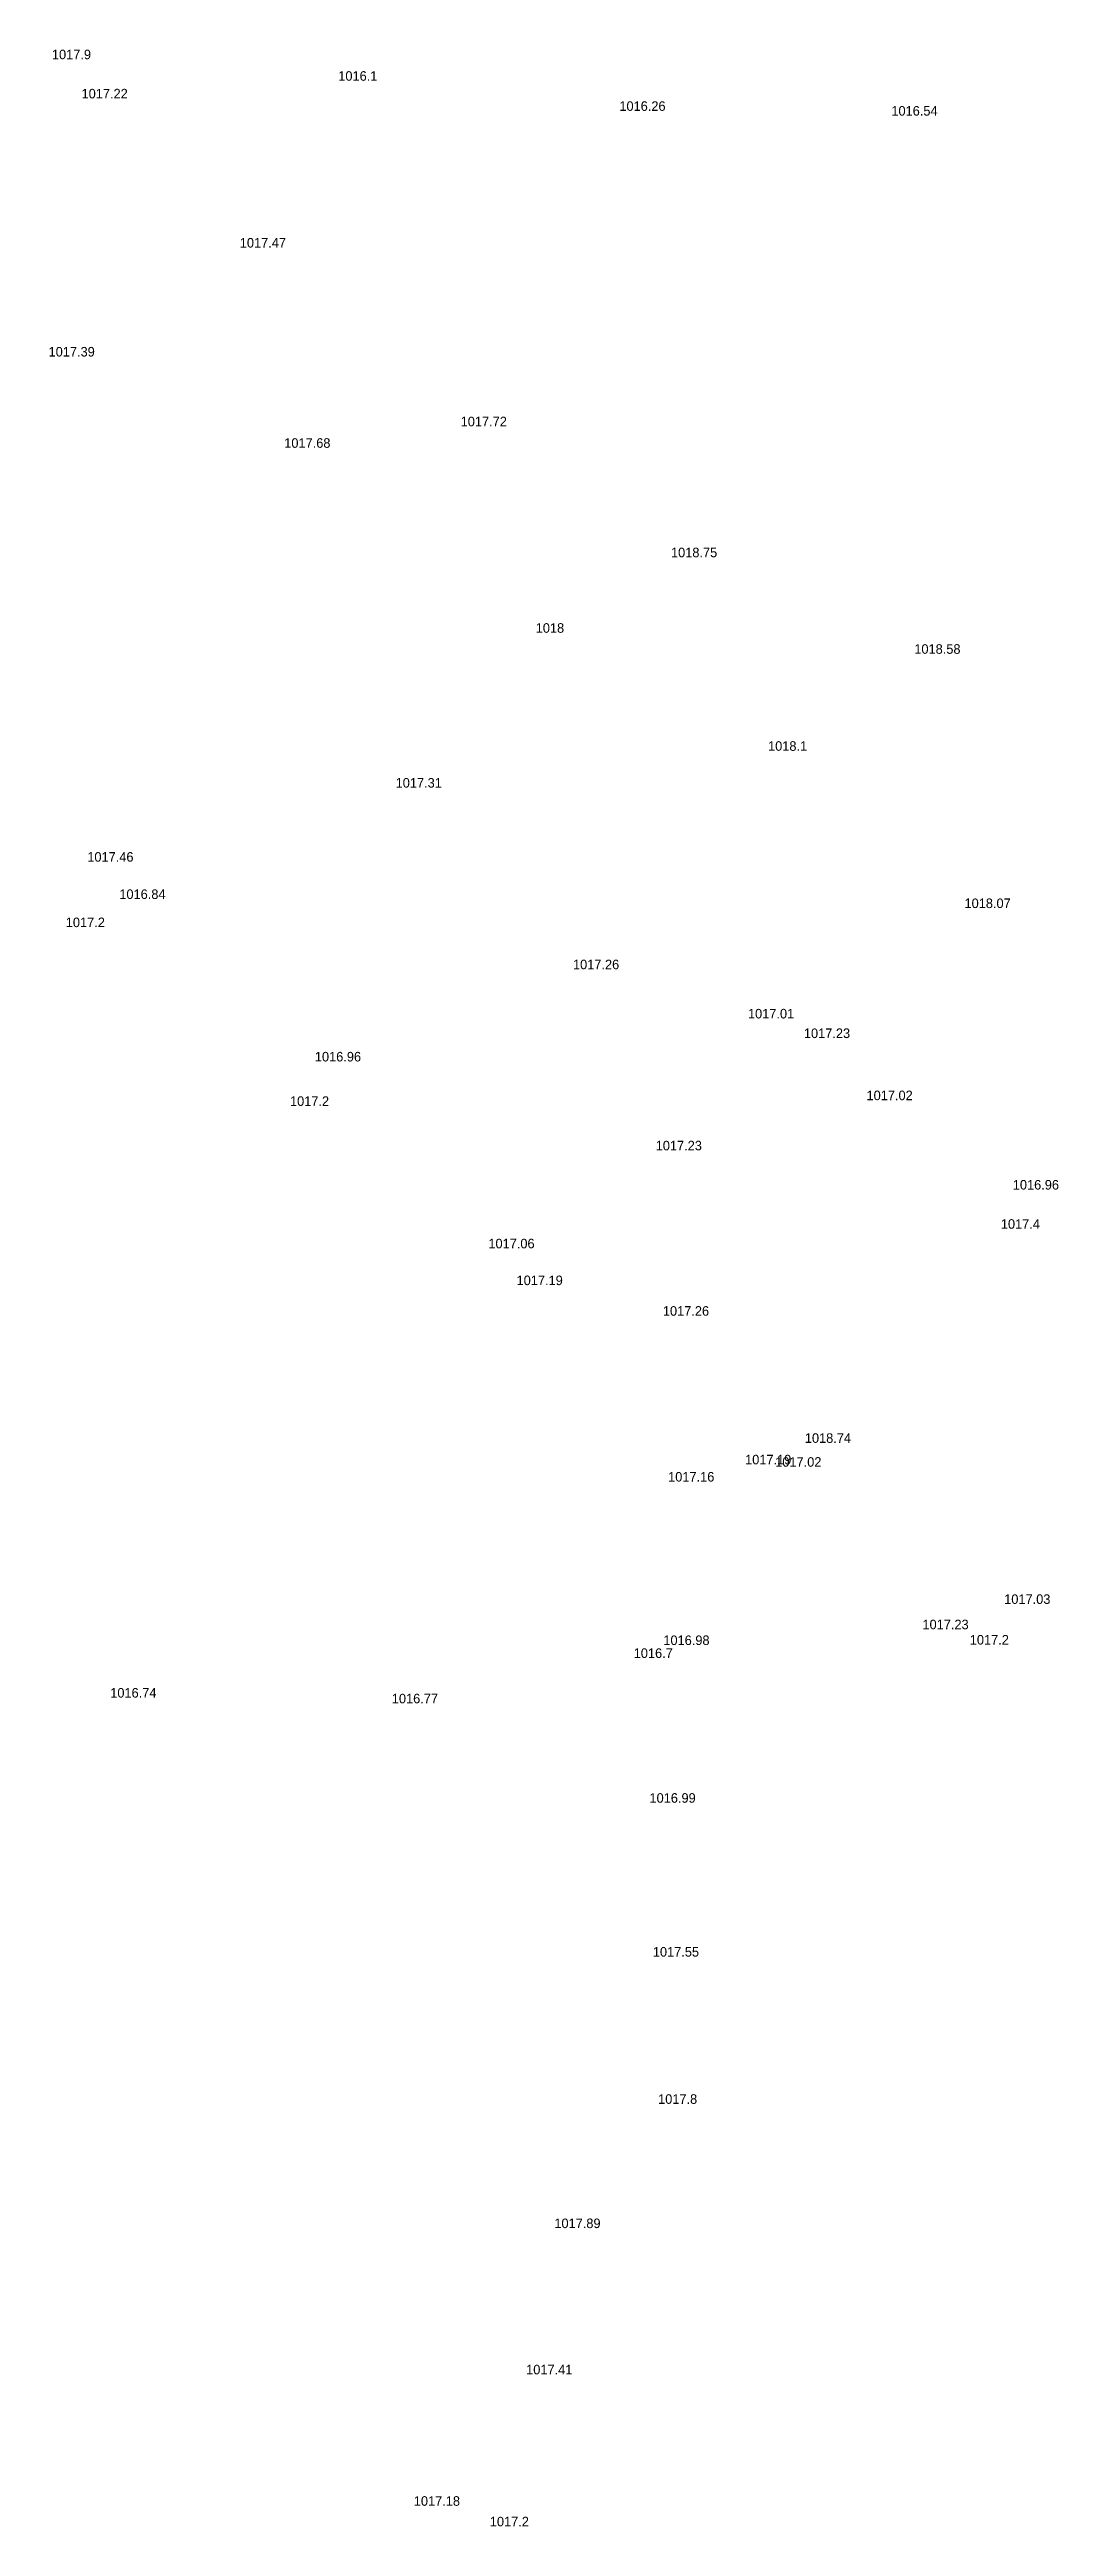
# Model space of a CAD drawing. Header units: inches. Extents: x 628884 to 629912, y 4519174 to 4520145.
# Drawn here: x 629203 to 629224.1, y 4520001.2 to 4520053 of the extents above; entities that cross this region are included whole.
import ezdxf

# ---------------------------------------------------------------- set-up
doc = ezdxf.new("R2010")
doc.units = ezdxf.units.IN
doc.header["$MEASUREMENT"] = 0

msp = doc.modelspace()

# ---------------------------------------------------------------- texts
for s, p in [('1017.9', (629203.06, 4520052.82, 1017.9)), ('1017.22', (629203.68, 4520052, 1017.22)), ('1016.1', (629209.05, 4520052.37, 1016.1)), ('1016.26', (629214.93, 4520051.74, 1016.26)), ('1016.54', (629220.62, 4520051.64, 1016.54)), ('1017.47', (629206.99, 4520048.88, 1017.47)), ('1017.39', (629202.99, 4520046.6, 1017.39)), ('1017.68', (629207.92, 4520044.69, 1017.68)), ('1017.72', (629211.61, 4520045.14, 1017.72)), ('1018.75', (629216.01, 4520042.4, 1018.75)), ('1018', (629213.18, 4520040.82, 1018)), ('1018.58', (629221.1, 4520040.38, 1018.58)), ('1018.1', (629218.04, 4520038.35, 1018.1)), ('1017.31', (629210.25, 4520037.58, 1017.31)), ('1017.46', (629203.8, 4520036.03, 1017.46)), ('1016.84', (629204.47, 4520035.25, 1016.84)), ('1018.07', (629222.15, 4520035.06, 1018.07)), ('1017.2', (629203.35, 4520034.66, 1017.2)), ('1017.26', (629213.96, 4520033.78, 1017.26)), ('1017.01', (629217.62, 4520032.75, 1017.01)), ('1017.23', (629218.79, 4520032.34, 1017.23)), ('1016.96', (629208.56, 4520031.85, 1016.96)), ('1017.2', (629208.04, 4520030.92, 1017.2)), ('1017.02', (629220.1, 4520031.04, 1017.02)), ('1017.23', (629215.69, 4520029.99, 1017.23)), ('1016.96', (629223.16, 4520029.17, 1016.96)), ('1017.4', (629222.91, 4520028.35, 1017.4)), ('1017.06', (629212.19, 4520027.94, 1017.06)), ('1017.19', (629212.78, 4520027.17, 1017.19)), ('1017.26', (629215.84, 4520026.53, 1017.26)), ('1017.19', (629217.56, 4520023.42, 1017.19)), ('1018.74', (629218.81, 4520023.87, 1018.74)), ('1017.16', (629215.95, 4520023.06, 1017.16)), ('1017.02', (629218.19, 4520023.37, 1017.02)), ('1017.03', (629222.98, 4520020.5, 1017.03)), ('1017.23', (629221.27, 4520019.97, 1017.23)), ('1016.7', (629215.23, 4520019.37, 1016.7)), ('1016.98', (629215.85, 4520019.64, 1016.98)), ('1017.2', (629222.26, 4520019.65, 1017.2)), ('1016.74', (629204.28, 4520018.54, 1016.74)), ('1016.77', (629210.17, 4520018.42, 1016.77)), ('1016.99', (629215.56, 4520016.34, 1016.99)), ('1017.55', (629215.63, 4520013.12, 1017.55)), ('1017.8', (629215.74, 4520010.04, 1017.8)), ('1017.89', (629213.57, 4520007.44, 1017.89)), ('1017.41', (629212.98, 4520004.38, 1017.41)), ('1017.18', (629210.63, 4520001.63, 1017.18)), ('1017.2', (629212.22, 4520001.2, 1017.2))]:
    msp.add_text(s, height=0.2).set_placement(p)

doc.saveas('drawing.dxf')
